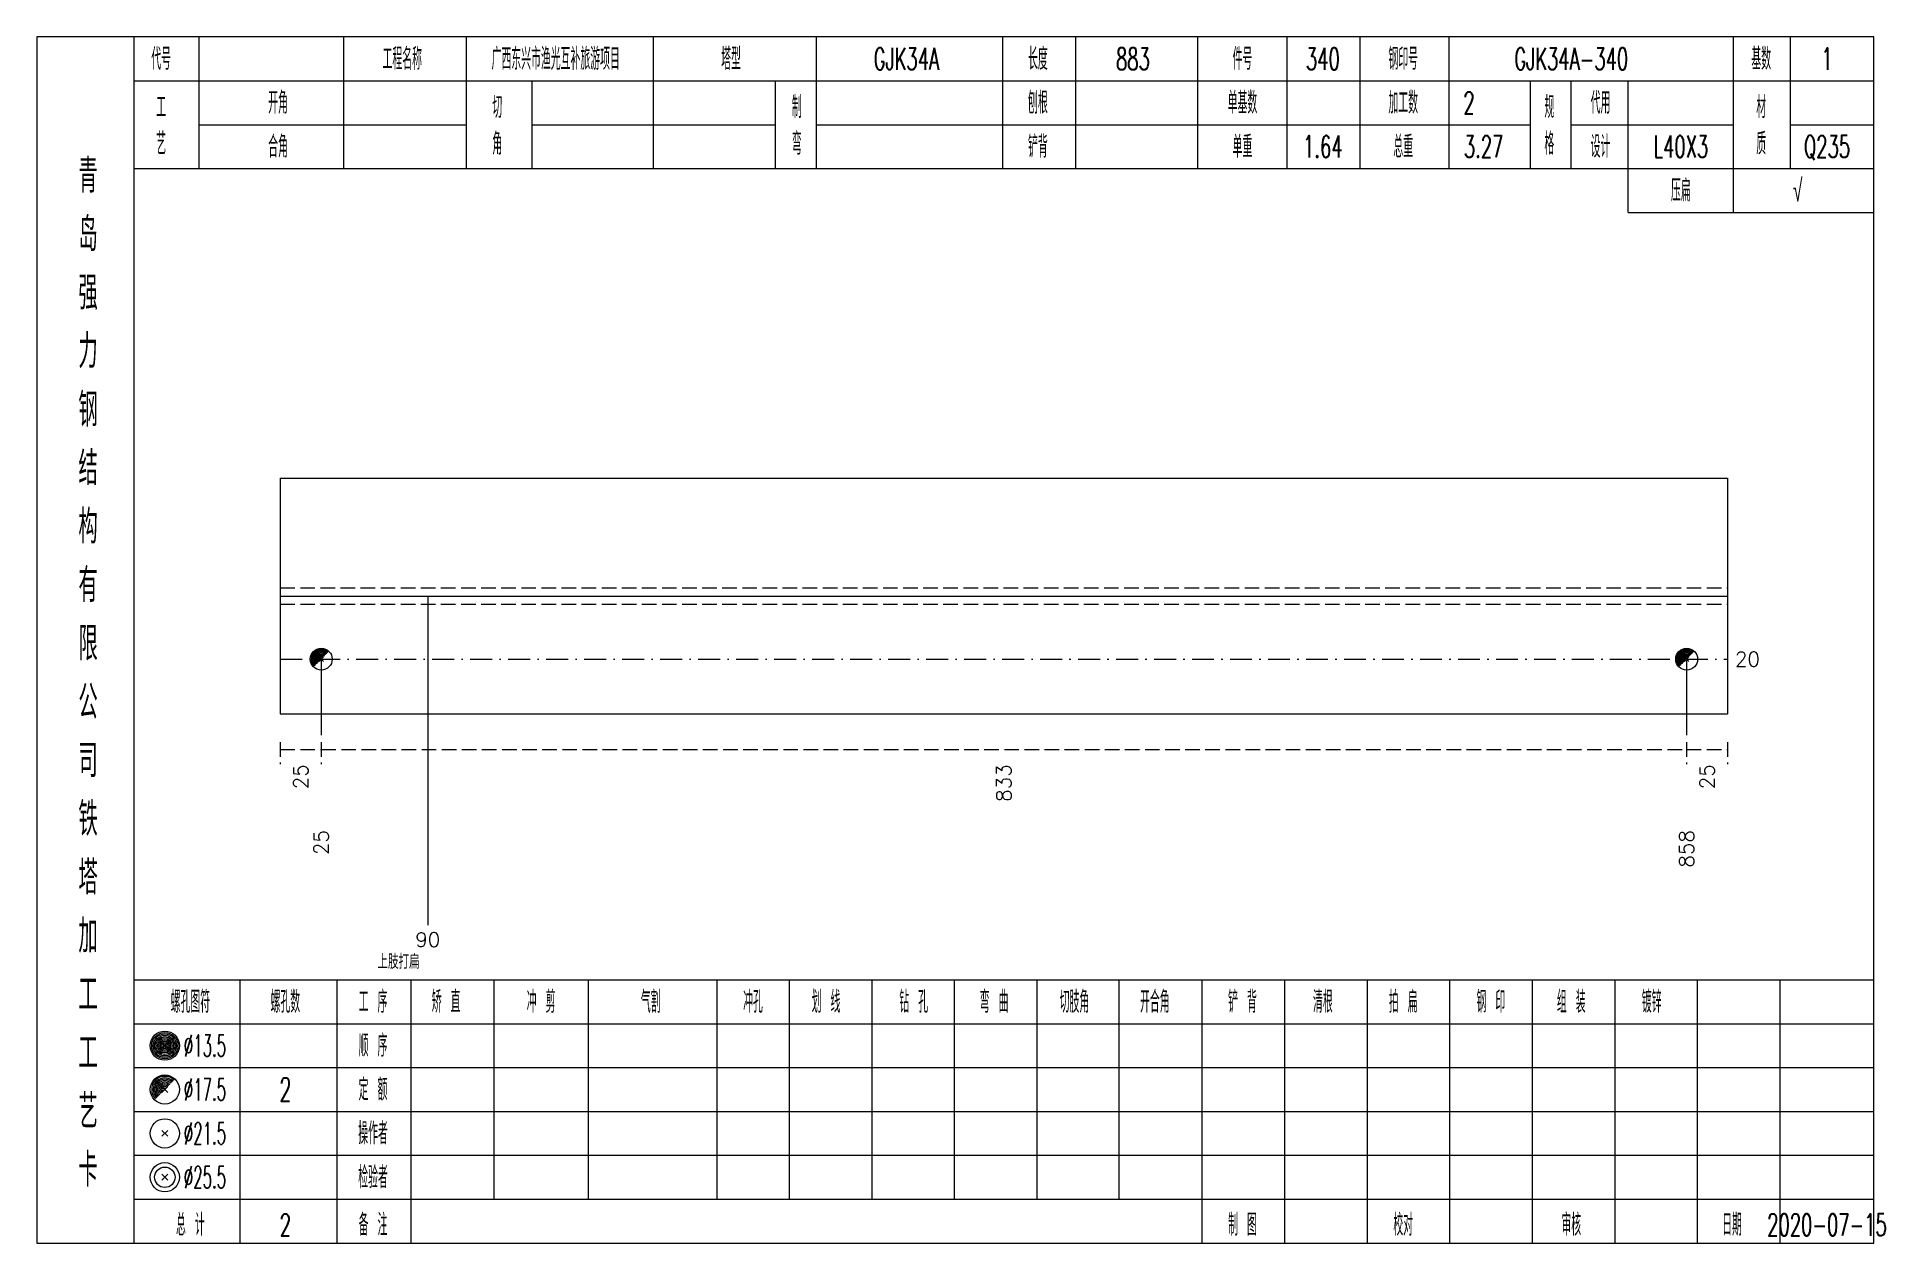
# Model space of a CAD drawing. Extents: x 0 to 2606, y -377 to 6479.
# Drawn here: x 1568.4 to 1821.3, y 5250 to 5415 of the extents above; entities that cross this region are included whole.
import ezdxf
from ezdxf.enums import TextEntityAlignment as Align

# ---------------------------------------------------------------- set-up
doc = ezdxf.new("R2010")
doc.units = 0
doc.header["$MEASUREMENT"] = 0
doc.linetypes.add('一点画线', pattern=[5.2, 3, -1, 0.2, -1])
doc.linetypes.add('虚线', pattern=[2.75, 2, -0.75])
doc.layers.get('0').update_dxf_attribs({"linetype": 'CONTINUOUS', "lineweight": 25})
for name, color, linetype, lineweight in [('1', 7, 'CONTINUOUS', 25), ('2', 7, 'CONTINUOUS', 25), ('4', 7, 'CONTINUOUS', 25)]:
    doc.layers.add(name, color=color, linetype=linetype, lineweight=lineweight)
doc.styles.get("Standard").update_dxf_attribs({"font": 'simplex.shx', "width": 0.7, "height": 3, "bigfont": 'gbhzfs.shx'})

msp = doc.modelspace()

# ---------------------------------------------------------------- texts
at = {"color": 7, "linetype": 'Continuous', "lineweight": 13}
msp.add_text('20', height=2, dxfattribs=at).set_placement((1800.8, 5329.88), align=Align.MIDDLE_LEFT)
at = {"color": 8, "linetype": 'Continuous', "lineweight": 9}
for s, p in [('25', (1604.5, 5315.5)), ('833', (1700.75, 5315.5)), ('25', (1797, 5315.5))]:
    msp.add_text(s, height=2, rotation=90, dxfattribs=at).set_placement(p, align=Align.MIDDLE_RIGHT)
at = {"layer": '1', "color": 7, "linetype": 'Continuous', "lineweight": 13}
for s, p in [('25', (1607.31, 5306.5)), ('858', (1794.19, 5306.5))]:
    msp.add_text(s, height=2, rotation=90, dxfattribs=at).set_placement(p, align=Align.MIDDLE_RIGHT)
at = {"layer": '2', "color": 7, "linetype": 'Continuous', "lineweight": 13}
for s, p in [('90', (1621.89, 5292.5)), ('上肢打扁', (1617.89, 5289.5))]:
    msp.add_text(s, height=2, dxfattribs=at).set_placement(p, align=Align.TOP_CENTER)
at = {"layer": '4', "color": 1, "linetype": 'Continuous', "lineweight": 13}
for s, height, width, p in [('代号', 3, 0.6, (1585.4, 5412)), ('工程名称', 3, 0.6, (1618.4, 5412)), ('广西东兴市渔光互补旅游项目', 3, 0.6, (1639.4, 5412)), ('塔型', 3, 0.6, (1663.4, 5412)), ('GJK34A', 3, 0.6, (1687.4, 5412)), ('长度', 3, 0.6, (1705.4, 5412)), ('883', 3, 0.6, (1718.4, 5412)), ('件号', 3, 0.6, (1733.4, 5412)), ('340', 3, 0.6, (1744.4, 5412)), ('钢印号', 3, 0.6, (1755.4, 5412)), ('GJK34A-340', 3, 0.6, (1778.4, 5412)), ('基数', 3, 0.6, (1804.4, 5412)), ('1', 3, 0.6, (1813.4, 5412)), ('工', 3, 0.6, (1585.4, 5405.4)), ('开角', 3, 0.6, (1601.4, 5406)), ('切', 3, 0.6, (1631.4, 5405.4)), ('制', 3, 0.6, (1672.4, 5405.4)), ('刨根', 3, 0.6, (1705.4, 5406)), ('单基数', 3, 0.6, (1733.4, 5406)), ('加工数', 3, 0.6, (1755.4, 5406)), ('2', 3, 0.6, (1764.4, 5406)), ('规', 3, 0.6, (1775.4, 5405.4)), ('代用', 3, 0.6, (1782.4, 5406)), ('材', 3, 0.6, (1804.4, 5405.4)), ('艺', 3, 0.6, (1585.4, 5400.4)), ('合角', 3, 0.6, (1601.4, 5400)), ('角', 3, 0.6, (1631.4, 5400.4)), ('弯', 3, 0.6, (1672.4, 5400.4)), ('铲背', 3, 0.6, (1705.4, 5400)), ('单重', 3, 0.6, (1733.4, 5400)), ('1.64', 3, 0.6, (1744.4, 5400)), ('总重', 3, 0.6, (1755.4, 5400)), ('3.27', 3, 0.6, (1766.4, 5400)), ('格', 3, 0.6, (1775.4, 5400.4)), ('设计', 3, 0.6, (1782.4, 5400)), ('L40X3', 3, 0.6, (1793.4, 5400)), ('质', 3, 0.6, (1804.4, 5400.4)), ('Q235', 3, 0.6, (1813.4, 5400)), ('青', 4.6, 0.8, (1575.4, 5396)), ('压扁', 3, 0.6, (1793.4, 5394)), ('√', 3, 0.6, (1809.4, 5394)), ('岛', 4.6, 0.8, (1575.4, 5388)), ('强', 4.6, 0.8, (1575.4, 5380)), ('力', 4.6, 0.8, (1575.4, 5372)), ('钢', 4.6, 0.8, (1575.4, 5364)), ('结', 4.6, 0.8, (1575.4, 5356)), ('构', 4.6, 0.8, (1575.4, 5348)), ('有', 4.6, 0.8, (1575.4, 5340)), ('限', 4.6, 0.8, (1575.4, 5332)), ('公', 4.6, 0.8, (1575.4, 5324)), ('司', 4.6, 0.8, (1575.4, 5316)), ('铁', 4.6, 0.8, (1575.4, 5308)), ('塔', 4.6, 0.8, (1575.4, 5300)), ('加', 4.6, 0.8, (1575.4, 5292)), ('工', 4.6, 0.8, (1575.4, 5284)), ('螺孔图符', 3, 0.6, (1589.4, 5283)), ('螺孔数', 3, 0.6, (1602.4, 5283)), ('工 序', 3, 0.6, (1614.4, 5283)), ('矫 直', 3, 0.6, (1624.4, 5283)), ('冲 剪', 3, 0.6, (1637.4, 5283)), ('气割', 3, 0.6, (1652.4, 5283)), ('冲孔', 3, 0.6, (1666.4, 5283)), ('划 线', 3, 0.6, (1676.4, 5283)), ('钻 孔', 3, 0.6, (1688.4, 5283)), ('弯 曲', 3, 0.6, (1699.4, 5283)), ('切肢角', 3, 0.6, (1710.4, 5283)), ('开合角', 3, 0.6, (1721.4, 5283)), ('铲 背', 3, 0.6, (1733.4, 5283)), ('清根', 3, 0.6, (1744.4, 5283)), ('拍 扁', 3, 0.6, (1755.4, 5283)), ('钢 印', 3, 0.6, (1767.4, 5283)), ('组 装', 3, 0.6, (1778.4, 5283)), ('镀锌', 3, 0.6, (1789.4, 5283)), ('工', 4.6, 0.8, (1575.4, 5276)), ('%%C13.5', 3, 0.5, (1591.4, 5277)), ('顺 序', 3, 0.6, (1614.4, 5277)), ('%%C17.5', 3, 0.5, (1591.4, 5271)), ('2', 3.2, 0.6, (1602.4, 5271)), ('定 额', 3, 0.6, (1614.4, 5271)), ('艺', 4.6, 0.8, (1575.4, 5268)), ('%%C21.5', 3, 0.5, (1591.4, 5265)), ('操作者', 3, 0.6, (1614.4, 5265)), ('卡', 4.6, 0.8, (1575.4, 5260)), ('%%C25.5', 3, 0.5, (1591.4, 5259)), ('检验者', 3, 0.6, (1614.4, 5259)), ('总 计', 3, 0.6, (1589.4, 5252.5)), ('2', 3, 0.6, (1602.4, 5252.5)), ('备 注', 3, 0.6, (1614.4, 5252.5)), ('制 图', 3, 0.6, (1733.4, 5252.5)), ('校对', 3, 0.6, (1755.4, 5252.5)), ('审核', 3, 0.6, (1778.4, 5252.5)), ('日期', 3, 0.6, (1800.4, 5252.5)), ('2020-07-15', 3, 0.6, (1813.4, 5252.5))]:
    msp.add_text(s, height=height, dxfattribs=dict(at, width=width)).set_placement(p, align=Align.MIDDLE_CENTER)

# ---------------------------------------------------------------- linework, layer by layer
at = {"color": 7, "linetype": 'Continuous', "lineweight": 18}
for p, q in [((1601.7, 5354.62), (1601.7, 5322.38)), ((1601.7, 5354.62), (1799.8, 5354.62)), ((1799.8, 5354.62), (1799.8, 5322.38)), ((1601.7, 5338.5), (1799.8, 5338.5))]:
    msp.add_line(p, q, dxfattribs=at)
at = {"color": 1, "linetype": '虚线', "lineweight": 18}
for p, q in [((1601.7, 5339.62), (1799.8, 5339.62)), ((1601.7, 5337.38), (1799.8, 5337.38))]:
    msp.add_line(p, q, dxfattribs=at)
at = {"color": 3, "linetype": '一点画线', "lineweight": 13}
msp.add_line((1601.7, 5329.88), (1799.8, 5329.88), dxfattribs=at)
at = {"color": 7, "linetype": 'Continuous', "lineweight": 13}
for p, q in [((1607.31, 5329.88), (1607.31, 5319.5)), ((1794.19, 5329.88), (1794.19, 5319.5))]:
    msp.add_line(p, q, dxfattribs=at)
at = {"color": 8, "linetype": '虚线', "lineweight": 9}
for p, q in [((1601.7, 5318.5), (1601.7, 5315.5)), ((1601.7, 5317.5), (1607.31, 5317.5)), ((1607.31, 5318.5), (1607.31, 5315.5)), ((1607.31, 5318.5), (1607.31, 5315.5)), ((1607.31, 5317.5), (1794.19, 5317.5)), ((1794.19, 5318.5), (1794.19, 5315.5)), ((1794.19, 5318.5), (1794.19, 5315.5)), ((1794.19, 5317.5), (1799.8, 5317.5)), ((1799.8, 5318.5), (1799.8, 5315.5))]:
    msp.add_line(p, q, dxfattribs=at)
at = {"layer": '1', "color": 7, "linetype": 'Continuous', "lineweight": 0}
for p, q in [((1607.01, 5329.57), (1607.61, 5330.18)), ((1607.01, 5330.18), (1607.61, 5329.57)), ((1793.89, 5329.57), (1794.49, 5330.18)), ((1793.89, 5330.18), (1794.49, 5329.57))]:
    msp.add_line(p, q, dxfattribs=at)
at = {"layer": '1', "color": 7, "linetype": 'Continuous', "lineweight": 18}
msp.add_line((1601.7, 5322.38), (1799.8, 5322.38), dxfattribs=at)
at = {"layer": '1', "color": 7, "linetype": 'Continuous', "lineweight": 13}
for centre in [(1607.31, 5329.88), (1794.19, 5329.88)]:
    msp.add_circle(centre, 1.5, dxfattribs=at)
for centre, radius in [((1607.31, 5329.88), 1.35), ((1607.31, 5329.88), 1.2), ((1607.31, 5329.88), 1.05), ((1607.31, 5329.88), 0.9), ((1607.31, 5329.88), 0.75), ((1607.31, 5329.88), 0.6), ((1607.31, 5329.88), 0.45), ((1607.31, 5329.88), 0.3), ((1607.31, 5329.88), 0.15), ((1794.19, 5329.88), 1.35), ((1794.19, 5329.88), 1.2), ((1794.19, 5329.88), 1.05), ((1794.19, 5329.88), 0.9), ((1794.19, 5329.88), 0.75), ((1794.19, 5329.88), 0.6), ((1794.19, 5329.88), 0.45), ((1794.19, 5329.88), 0.3), ((1794.19, 5329.88), 0.15)]:
    msp.add_arc(centre, radius, 45, 225, dxfattribs=at)
at = {"layer": '2', "color": 7, "linetype": 'Continuous', "lineweight": 13}
msp.add_line((1621.89, 5338.5), (1621.89, 5293.5), dxfattribs=at)
at = {"layer": '4', "color": 1, "linetype": 'Continuous', "lineweight": 18}
for p, q in [((1581.7, 5250), (1581.7, 5415)), ((1590.6, 5397), (1590.6, 5415)), ((1610.4, 5397), (1610.4, 5415)), ((1627.2, 5397), (1627.2, 5415)), ((1652.8, 5397), (1652.8, 5415)), ((1675.1, 5397), (1675.1, 5415)), ((1700.6, 5397), (1700.6, 5415)), ((1710.6, 5397), (1710.6, 5415)), ((1727.3, 5397), (1727.3, 5415)), ((1739.5, 5397), (1739.5, 5415)), ((1749.5, 5397), (1749.5, 5415)), ((1761.7, 5397), (1761.7, 5415)), ((1800.6, 5391), (1800.6, 5415)), ((1808.4, 5397), (1808.4, 5415)), ((1581.7, 5409), (1819.8, 5409)), ((1636.2, 5397), (1636.2, 5409)), ((1669.5, 5397), (1669.5, 5409)), ((1772.8, 5397), (1772.8, 5409)), ((1778.4, 5397), (1778.4, 5409)), ((1786.2, 5391), (1786.2, 5409)), ((1590.6, 5403), (1627.2, 5403)), ((1636.2, 5403), (1669.5, 5403)), ((1675.1, 5403), (1772.8, 5403)), ((1778.4, 5403), (1800.6, 5403)), ((1808.4, 5403), (1819.8, 5403)), ((1581.7, 5397), (1819.8, 5397)), ((1786.2, 5391), (1819.8, 5391)), ((1581.7, 5286), (1819.8, 5286)), ((1596.2, 5250), (1596.2, 5286)), ((1609.5, 5250), (1609.5, 5286)), ((1619.6, 5250), (1619.6, 5286)), ((1631, 5256), (1631, 5286)), ((1643.9, 5256), (1643.9, 5286)), ((1661.5, 5256), (1661.5, 5286)), ((1671.4, 5256), (1671.4, 5286)), ((1682.7, 5256), (1682.7, 5286)), ((1694, 5256), (1694, 5286)), ((1705.3, 5256), (1705.3, 5286)), ((1716.5, 5256), (1716.5, 5286)), ((1727.9, 5256), (1727.9, 5286)), ((1739.2, 5256), (1739.2, 5286)), ((1750.5, 5256), (1750.5, 5286)), ((1761.8, 5256), (1761.8, 5286)), ((1773.1, 5256), (1773.1, 5286)), ((1784.4, 5256), (1784.4, 5286)), ((1795.7, 5256), (1795.7, 5286)), ((1807, 5256), (1807, 5286)), ((1581.7, 5280), (1819.8, 5280)), ((1581.7, 5274), (1819.8, 5274)), ((1581.7, 5268), (1819.8, 5268)), ((1581.7, 5262), (1819.8, 5262)), ((1581.7, 5256), (1819.8, 5256)), ((1727.9, 5250), (1727.9, 5256)), ((1739.2, 5250), (1739.2, 5256)), ((1750.5, 5250), (1750.5, 5256)), ((1761.8, 5250), (1761.8, 5256)), ((1773.1, 5250), (1773.1, 5256)), ((1784.4, 5250), (1784.4, 5256)), ((1795.7, 5250), (1795.7, 5256)), ((1807, 5250), (1807, 5256))]:
    msp.add_line(p, q, dxfattribs=at)
at = {"layer": '4', "color": 7, "linetype": 'Continuous', "lineweight": 13}
for p, q in [((1585.7, 5276.8), (1586.1, 5277.2)), ((1586.1, 5276.8), (1585.7, 5277.2)), ((1585.5, 5264.6), (1586.3, 5265.4)), ((1586.3, 5264.6), (1585.5, 5265.4)), ((1585.5, 5258.6), (1586.3, 5259.4)), ((1586.3, 5258.6), (1585.5, 5259.4))]:
    msp.add_line(p, q, dxfattribs=at)
at = {"layer": '4', "color": 7, "linetype": 'Continuous', "lineweight": 0}
for p, q in [((1585.5, 5270.6), (1586.3, 5271.4)), ((1585.5, 5271.4), (1586.3, 5270.6))]:
    msp.add_line(p, q, dxfattribs=at)
at = {"layer": '4', "color": 1, "linetype": 'Continuous', "lineweight": 18}
msp.add_lwpolyline([(1568.4, 5415), (1568.4, 5250), (1819.8, 5250), (1819.8, 5415)], close=True, dxfattribs=at)
at = {"layer": '4', "color": 7, "linetype": 'Continuous', "lineweight": 13}
for centre, radius in [((1585.9, 5277), 2), ((1585.9, 5277), 1.8), ((1585.9, 5277), 1.6), ((1585.9, 5277), 1.4), ((1585.9, 5277), 1.2), ((1585.9, 5277), 1), ((1585.9, 5277), 0.8), ((1585.9, 5277), 0.6), ((1585.9, 5277), 0.4), ((1585.9, 5277), 0.2), ((1585.9, 5271), 2), ((1585.9, 5265), 2), ((1585.9, 5259), 2), ((1585.9, 5259), 1.4)]:
    msp.add_circle(centre, radius, dxfattribs=at)
for radius in [1.8, 1.6, 1.4, 1.2, 1, 0.8, 0.6, 0.4, 0.2]:
    msp.add_arc((1585.9, 5271), radius, 45, 225, dxfattribs=at)

msp.set_redraw_order([(e.dxf.handle, doc.entitydb.next_handle()) for e in msp.query("TEXT MTEXT ATTDEF DIMENSION ARC_DIMENSION")])  # texts and dimensions are drawn at this point

doc.saveas('drawing.dxf')
